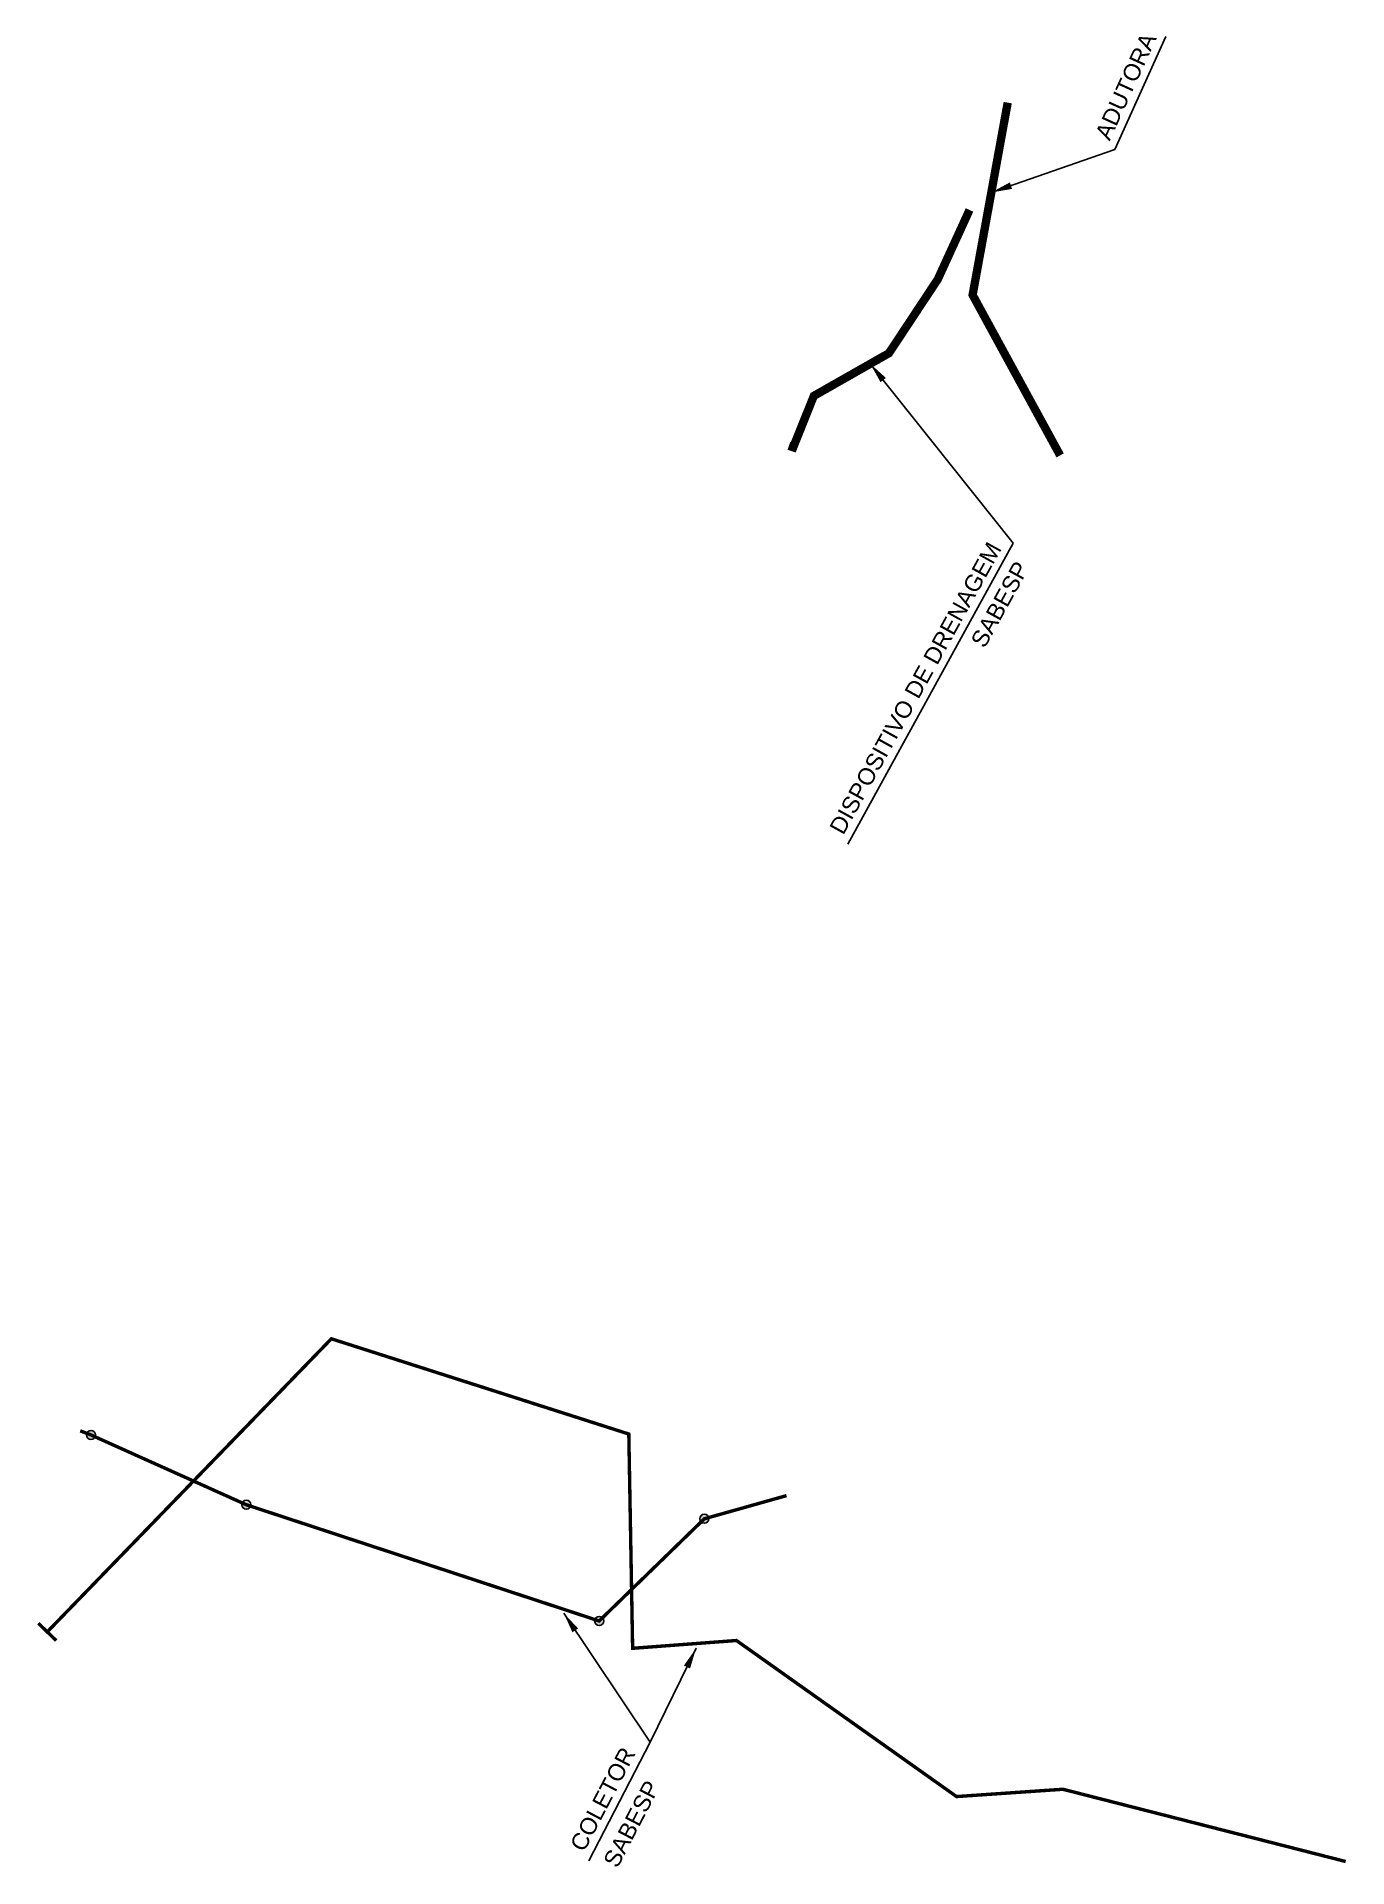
# Model space of a CAD drawing. Header units: metres. Extents: x 288740 to 329917, y 7396742 to 7465143.
# Drawn here: x 321460.9 to 321775.7, y 7415649.6 to 7416089.1 of the extents above; entities that cross this region are included whole.
import ezdxf

# ---------------------------------------------------------------- set-up
doc = ezdxf.new("R2010")
doc.units = ezdxf.units.M
doc.header["$LTSCALE"] = 10
doc.layers.get('0').update_dxf_attribs({"color": 255})
for name, color, linetype in [('DUTOS_REDES COLETORAS', 120, 'Continuous'), ('DUTOS_SABESP', 151, 'Continuous'), ('DUTOS_SABESP_TEXTOS', 2, 'Continuous')]:
    doc.layers.add(name, color=color, linetype=linetype)
doc.styles.get("Standard").update_dxf_attribs({"font": 'arial.ttf'})
doc.dimstyles.new('ISO-25', dxfattribs={"dimtxt": 2.5, "dimasz": 2.5, "dimexe": 1.25, "dimexo": 0.625, "dimtad": 1, "dimtxsty": 'Standard', "dimcen": 2.5, "dimadec": 0, "dimazin": 0, "dimtfac": 1, "dimtmove": 0, "dimatfit": 3, "dimfxl": 1, "dimarcsym": 0})

msp = doc.modelspace()

# ---------------------------------------------------------------- texts
at = {"layer": 'DUTOS_SABESP_TEXTOS', "linetype": 'ByBlock'}
for s, rotation, p in [('ADUTORA', 65.3898, (321718.6, 7416063.94)), ('DISPOSITIVO DE DRENAGEM', 61.0491, (321654.63, 7415897.25, -728)), ('SABESP', 61.0491, (321688.56, 7415942.06, -728)), ('COLETOR', 62.4709, (321592.39, 7415653.12, -728)), ('SABESP', 62.4709, (321600.39, 7415649.23, -728))]:
    msp.add_text(s, height=4, rotation=rotation, dxfattribs=at).set_placement(p)

# ---------------------------------------------------------------- hatches: boundary and pattern name
at = {"layer": 'DUTOS_REDES COLETORAS'}
h = msp.add_hatch(color=256, dxfattribs=at)
edge = h.paths.add_edge_path()
edge.add_arc((321473.97, 7415753.44), 1.09, 0, 360)
edge = h.paths.add_edge_path()
edge.add_arc((321511.28, 7415736.68), 1.09, 0, 360)
edge = h.paths.add_edge_path()
edge.add_arc((321596.03, 7415708.78), 1.09, 0, 360)
edge = h.paths.add_edge_path()
edge.add_arc((321621.28, 7415733.31), 1.09, 0, 360)

# ---------------------------------------------------------------- linework, layer by layer
msp.add_circle((321511.28, 7415736.68, 9.9), 1.09)
at = {"layer": 'DUTOS_REDES COLETORAS', "const_width": 0.818, "elevation": 9.9}
for points in [[(321465.65, 7415704.07), (321461.34, 7415708.24), (321463.49, 7415706.16), (321531.71, 7415776.52), (321603.14, 7415753.66), (321604.06, 7415702.22), (321628.99, 7415704.09), (321681.84, 7415666.63), (321707.39, 7415668.38), (321775.29, 7415651.04)], [(321471.41, 7415754.43), (321473.97, 7415753.44), (321511.28, 7415736.68), (321596.03, 7415708.78), (321621.28, 7415733.31), (321641.01, 7415738.87)]]:
    msp.add_lwpolyline(points, dxfattribs=at)
at = {"layer": 'DUTOS_REDES COLETORAS'}
for centre in [(321473.97, 7415753.44, 9.9), (321621.28, 7415733.31, 9.9), (321596.03, 7415708.78, 9.9)]:
    msp.add_circle(centre, 1.09, dxfattribs=at)
at = {"layer": 'DUTOS_SABESP', "const_width": 2}
for points in [[(321694.13, 7416073.26), (321685.7, 7416027.09), (321706.72, 7415988.58)], [(321684.96, 7416047.5), (321677.34, 7416030.85), (321665.6, 7416013.11), (321647.57, 7416002.86), (321642.63, 7415990.52), (321641.59, 7415990.88)]]:
    msp.add_lwpolyline(points, dxfattribs=at)

msp.set_redraw_order([(e.dxf.handle, doc.entitydb.next_handle()) for e in msp.query("TEXT MTEXT ATTDEF DIMENSION ARC_DIMENSION")])  # texts and dimensions are drawn at this point

# ---------------------------------------------------------------- leaders
at = {"layer": 'DUTOS_SABESP_TEXTOS'}
for points in [[(321690.19, 7416051.69), (321719.86, 7416062.04), (321732.07, 7416089.11)], [(321661.13, 7416010.57, -728), (321695.42, 7415967.5, -728), (321655.75, 7415895.27, -728)], [(321587.5, 7415710.67, -728), (321608.29, 7415679.66, -728), (321593.55, 7415651.17, -728)], [(321619.3, 7415702.22, -1451), (321608.29, 7415679.66, -1451), (321593.55, 7415651.17, -1451)]]:
    msp.add_leader(points, dimstyle='ISO-25', override={"dimscale": 2}, dxfattribs=at)

doc.saveas('drawing.dxf')
